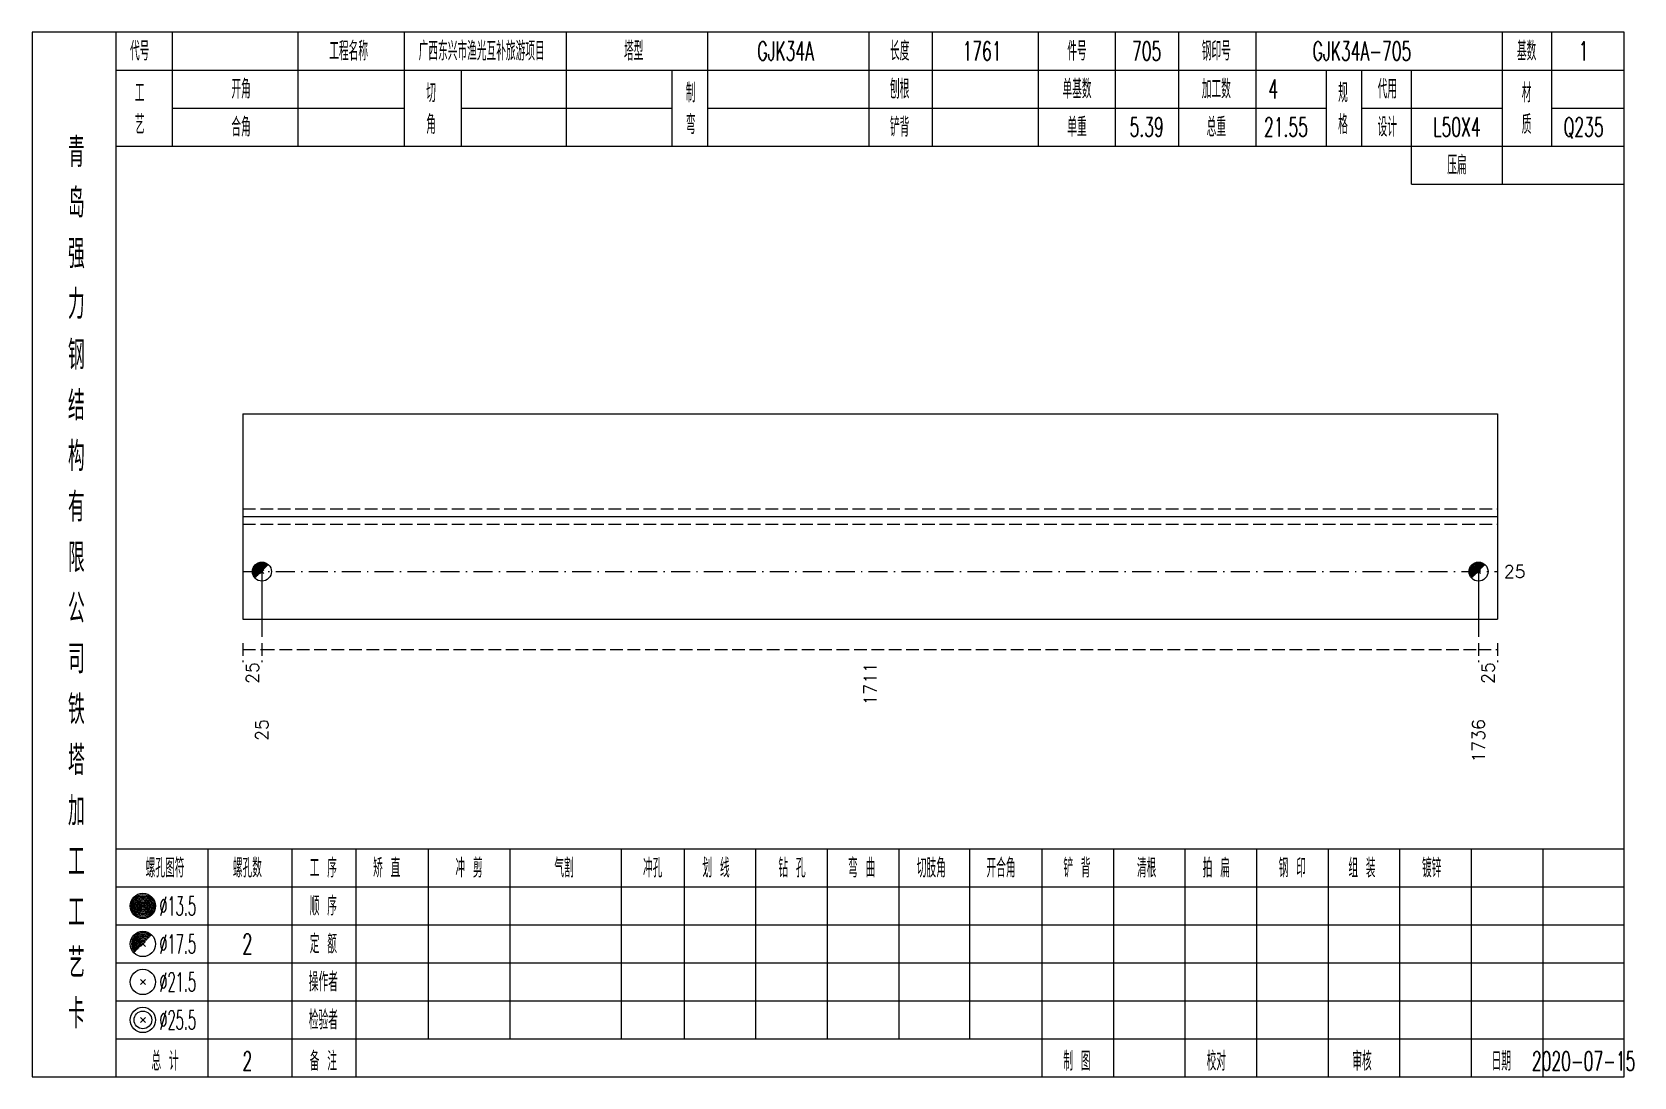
# Model space of a CAD drawing. Extents: x 0 to 2606, y -377 to 6479.
# Drawn here: x 1568.4 to 1821.3, y 3500 to 3665 of the extents above; entities that cross this region are included whole.
import ezdxf
from ezdxf.enums import TextEntityAlignment as Align

# ---------------------------------------------------------------- set-up
doc = ezdxf.new("R2010")
doc.units = 0
doc.header["$MEASUREMENT"] = 0
doc.linetypes.add('一点画线', pattern=[5.2, 3, -1, 0.2, -1])
doc.linetypes.add('虚线', pattern=[2.75, 2, -0.75])
doc.layers.get('0').update_dxf_attribs({"linetype": 'CONTINUOUS', "lineweight": 25})
doc.layers.add('1', color=7, linetype='CONTINUOUS', lineweight=25)
doc.layers.add('4', color=7, linetype='CONTINUOUS', lineweight=25)
doc.styles.get("Standard").update_dxf_attribs({"font": 'simplex.shx', "width": 0.7, "height": 3, "bigfont": 'gbhzfs.shx'})

msp = doc.modelspace()

# ---------------------------------------------------------------- texts
at = {"color": 7, "linetype": 'Continuous', "lineweight": 13}
msp.add_text('25', height=2, dxfattribs=at).set_placement((1800.8, 3579.8), align=Align.MIDDLE_LEFT)
at = {"color": 8, "linetype": 'Continuous', "lineweight": 9}
for s, p in [('25', (1603.2, 3565.5)), ('1711', (1700.75, 3565.5)), ('25', (1798.3, 3565.5))]:
    msp.add_text(s, height=2, rotation=90, dxfattribs=at).set_placement(p, align=Align.MIDDLE_RIGHT)
at = {"layer": '1', "color": 7, "linetype": 'Continuous', "lineweight": 13}
for s, p in [('25', (1604.7, 3556.5)), ('1736', (1796.8, 3556.5))]:
    msp.add_text(s, height=2, rotation=90, dxfattribs=at).set_placement(p, align=Align.MIDDLE_RIGHT)
at = {"layer": '4', "color": 1, "linetype": 'Continuous', "lineweight": 13}
for s, height, width, p in [('代号', 3, 0.6, (1585.4, 3662)), ('工程名称', 3, 0.6, (1618.4, 3662)), ('广西东兴市渔光互补旅游项目', 3, 0.6, (1639.4, 3662)), ('塔型', 3, 0.6, (1663.4, 3662)), ('GJK34A', 3, 0.6, (1687.4, 3662)), ('长度', 3, 0.6, (1705.4, 3662)), ('1761', 3, 0.6, (1718.4, 3662)), ('件号', 3, 0.6, (1733.4, 3662)), ('705', 3, 0.6, (1744.4, 3662)), ('钢印号', 3, 0.6, (1755.4, 3662)), ('GJK34A-705', 3, 0.6, (1778.4, 3662)), ('基数', 3, 0.6, (1804.4, 3662)), ('1', 3, 0.6, (1813.4, 3662)), ('开角', 3, 0.6, (1601.4, 3656)), ('刨根', 3, 0.6, (1705.4, 3656)), ('单基数', 3, 0.6, (1733.4, 3656)), ('加工数', 3, 0.6, (1755.4, 3656)), ('代用', 3, 0.6, (1782.4, 3656)), ('工', 3, 0.6, (1585.4, 3655.4)), ('切', 3, 0.6, (1631.4, 3655.4)), ('制', 3, 0.6, (1672.4, 3655.4)), ('4', 3, 0.6, (1764.4, 3656)), ('规', 3, 0.6, (1775.4, 3655.4)), ('材', 3, 0.6, (1804.4, 3655.4)), ('艺', 3, 0.6, (1585.4, 3650.4)), ('合角', 3, 0.6, (1601.4, 3650)), ('角', 3, 0.6, (1631.4, 3650.4)), ('弯', 3, 0.6, (1672.4, 3650.4)), ('铲背', 3, 0.6, (1705.4, 3650)), ('单重', 3, 0.6, (1733.4, 3650)), ('5.39', 3, 0.6, (1744.4, 3650)), ('总重', 3, 0.6, (1755.4, 3650)), ('21.55', 3, 0.6, (1766.4, 3650)), ('格', 3, 0.6, (1775.4, 3650.4)), ('设计', 3, 0.6, (1782.4, 3650)), ('L50X4', 3, 0.6, (1793.4, 3650)), ('质', 3, 0.6, (1804.4, 3650.4)), ('Q235', 3, 0.6, (1813.4, 3650)), ('青', 4.6, 0.8, (1575.4, 3646)), ('压扁', 3, 0.6, (1793.4, 3644)), ('岛', 4.6, 0.8, (1575.4, 3638)), ('强', 4.6, 0.8, (1575.4, 3630)), ('力', 4.6, 0.8, (1575.4, 3622)), ('钢', 4.6, 0.8, (1575.4, 3614)), ('结', 4.6, 0.8, (1575.4, 3606)), ('构', 4.6, 0.8, (1575.4, 3598)), ('有', 4.6, 0.8, (1575.4, 3590)), ('限', 4.6, 0.8, (1575.4, 3582)), ('公', 4.6, 0.8, (1575.4, 3574)), ('司', 4.6, 0.8, (1575.4, 3566)), ('铁', 4.6, 0.8, (1575.4, 3558)), ('塔', 4.6, 0.8, (1575.4, 3550)), ('加', 4.6, 0.8, (1575.4, 3542)), ('工', 4.6, 0.8, (1575.4, 3534)), ('螺孔图符', 3, 0.6, (1589.4, 3533)), ('螺孔数', 3, 0.6, (1602.4, 3533)), ('工 序', 3, 0.6, (1614.4, 3533)), ('矫 直', 3, 0.6, (1624.4, 3533)), ('冲 剪', 3, 0.6, (1637.4, 3533)), ('气割', 3, 0.6, (1652.4, 3533)), ('冲孔', 3, 0.6, (1666.4, 3533)), ('划 线', 3, 0.6, (1676.4, 3533)), ('钻 孔', 3, 0.6, (1688.4, 3533)), ('弯 曲', 3, 0.6, (1699.4, 3533)), ('切肢角', 3, 0.6, (1710.4, 3533)), ('开合角', 3, 0.6, (1721.4, 3533)), ('铲 背', 3, 0.6, (1733.4, 3533)), ('清根', 3, 0.6, (1744.4, 3533)), ('拍 扁', 3, 0.6, (1755.4, 3533)), ('钢 印', 3, 0.6, (1767.4, 3533)), ('组 装', 3, 0.6, (1778.4, 3533)), ('镀锌', 3, 0.6, (1789.4, 3533)), ('顺 序', 3, 0.6, (1614.4, 3527)), ('工', 4.6, 0.8, (1575.4, 3526)), ('%%C13.5', 3, 0.5, (1591.4, 3527)), ('%%C17.5', 3, 0.5, (1591.4, 3521)), ('2', 3.2, 0.6, (1602.4, 3521)), ('定 额', 3, 0.6, (1614.4, 3521)), ('艺', 4.6, 0.8, (1575.4, 3518)), ('%%C21.5', 3, 0.5, (1591.4, 3515)), ('操作者', 3, 0.6, (1614.4, 3515)), ('卡', 4.6, 0.8, (1575.4, 3510)), ('%%C25.5', 3, 0.5, (1591.4, 3509)), ('检验者', 3, 0.6, (1614.4, 3509)), ('总 计', 3, 0.6, (1589.4, 3502.5)), ('2', 3, 0.6, (1602.4, 3502.5)), ('备 注', 3, 0.6, (1614.4, 3502.5)), ('制 图', 3, 0.6, (1733.4, 3502.5)), ('校对', 3, 0.6, (1755.4, 3502.5)), ('审核', 3, 0.6, (1778.4, 3502.5)), ('日期', 3, 0.6, (1800.4, 3502.5)), ('2020-07-15', 3, 0.6, (1813.4, 3502.5))]:
    msp.add_text(s, height=height, dxfattribs=dict(at, width=width)).set_placement(p, align=Align.MIDDLE_CENTER)

# ---------------------------------------------------------------- linework, layer by layer
at = {"color": 7, "linetype": 'Continuous', "lineweight": 18}
for p, q in [((1601.7, 3604.7), (1601.7, 3572.3)), ((1601.7, 3604.7), (1799.8, 3604.7)), ((1799.8, 3604.7), (1799.8, 3572.3)), ((1601.7, 3588.5), (1799.8, 3588.5))]:
    msp.add_line(p, q, dxfattribs=at)
at = {"color": 1, "linetype": '虚线', "lineweight": 18}
for p, q in [((1601.7, 3589.7), (1799.8, 3589.7)), ((1601.7, 3587.3), (1799.8, 3587.3))]:
    msp.add_line(p, q, dxfattribs=at)
at = {"color": 3, "linetype": '一点画线', "lineweight": 13}
msp.add_line((1601.7, 3579.8), (1799.8, 3579.8), dxfattribs=at)
at = {"color": 7, "linetype": 'Continuous', "lineweight": 13}
for p, q in [((1604.7, 3579.8), (1604.7, 3569.5)), ((1796.8, 3579.8), (1796.8, 3569.5))]:
    msp.add_line(p, q, dxfattribs=at)
at = {"color": 8, "linetype": '虚线', "lineweight": 9}
for p, q in [((1601.7, 3568.5), (1601.7, 3565.5)), ((1601.7, 3567.5), (1604.7, 3567.5)), ((1604.7, 3568.5), (1604.7, 3565.5)), ((1604.7, 3568.5), (1604.7, 3565.5)), ((1604.7, 3567.5), (1796.8, 3567.5)), ((1796.8, 3568.5), (1796.8, 3565.5)), ((1796.8, 3568.5), (1796.8, 3565.5)), ((1796.8, 3567.5), (1799.8, 3567.5)), ((1799.8, 3568.5), (1799.8, 3565.5))]:
    msp.add_line(p, q, dxfattribs=at)
at = {"layer": '1', "color": 7, "linetype": 'Continuous', "lineweight": 0}
for p, q in [((1604.4, 3579.5), (1605, 3580.1)), ((1604.4, 3580.1), (1605, 3579.5)), ((1796.5, 3579.5), (1797.1, 3580.1)), ((1796.5, 3580.1), (1797.1, 3579.5))]:
    msp.add_line(p, q, dxfattribs=at)
at = {"layer": '1', "color": 7, "linetype": 'Continuous', "lineweight": 18}
msp.add_line((1601.7, 3572.3), (1799.8, 3572.3), dxfattribs=at)
at = {"layer": '1', "color": 7, "linetype": 'Continuous', "lineweight": 13}
for centre in [(1604.7, 3579.8), (1796.8, 3579.8)]:
    msp.add_circle(centre, 1.5, dxfattribs=at)
for centre, radius in [((1604.7, 3579.8), 1.35), ((1604.7, 3579.8), 1.2), ((1604.7, 3579.8), 1.05), ((1604.7, 3579.8), 0.9), ((1604.7, 3579.8), 0.75), ((1604.7, 3579.8), 0.6), ((1604.7, 3579.8), 0.45), ((1604.7, 3579.8), 0.3), ((1604.7, 3579.8), 0.15), ((1796.8, 3579.8), 1.35), ((1796.8, 3579.8), 1.2), ((1796.8, 3579.8), 1.05), ((1796.8, 3579.8), 0.9), ((1796.8, 3579.8), 0.75), ((1796.8, 3579.8), 0.6), ((1796.8, 3579.8), 0.45), ((1796.8, 3579.8), 0.3), ((1796.8, 3579.8), 0.15)]:
    msp.add_arc(centre, radius, 45, 225, dxfattribs=at)
at = {"layer": '4', "color": 1, "linetype": 'Continuous', "lineweight": 18}
for p, q in [((1581.7, 3500), (1581.7, 3665)), ((1590.6, 3647), (1590.6, 3665)), ((1610.4, 3647), (1610.4, 3665)), ((1627.2, 3647), (1627.2, 3665)), ((1652.8, 3647), (1652.8, 3665)), ((1675.1, 3647), (1675.1, 3665)), ((1700.6, 3647), (1700.6, 3665)), ((1710.6, 3647), (1710.6, 3665)), ((1727.3, 3647), (1727.3, 3665)), ((1739.5, 3647), (1739.5, 3665)), ((1749.5, 3647), (1749.5, 3665)), ((1761.7, 3647), (1761.7, 3665)), ((1800.6, 3641), (1800.6, 3665)), ((1808.4, 3647), (1808.4, 3665)), ((1581.7, 3659), (1819.8, 3659)), ((1636.2, 3647), (1636.2, 3659)), ((1669.5, 3647), (1669.5, 3659)), ((1772.8, 3647), (1772.8, 3659)), ((1778.4, 3647), (1778.4, 3659)), ((1786.2, 3641), (1786.2, 3659)), ((1590.6, 3653), (1627.2, 3653)), ((1636.2, 3653), (1669.5, 3653)), ((1675.1, 3653), (1772.8, 3653)), ((1778.4, 3653), (1800.6, 3653)), ((1808.4, 3653), (1819.8, 3653)), ((1581.7, 3647), (1819.8, 3647)), ((1786.2, 3641), (1819.8, 3641)), ((1581.7, 3536), (1819.8, 3536)), ((1596.2, 3500), (1596.2, 3536)), ((1609.5, 3500), (1609.5, 3536)), ((1619.6, 3500), (1619.6, 3536)), ((1631, 3506), (1631, 3536)), ((1643.9, 3506), (1643.9, 3536)), ((1661.5, 3506), (1661.5, 3536)), ((1671.4, 3506), (1671.4, 3536)), ((1682.7, 3506), (1682.7, 3536)), ((1694, 3506), (1694, 3536)), ((1705.3, 3506), (1705.3, 3536)), ((1716.5, 3506), (1716.5, 3536)), ((1727.9, 3506), (1727.9, 3536)), ((1739.2, 3506), (1739.2, 3536)), ((1750.5, 3506), (1750.5, 3536)), ((1761.8, 3506), (1761.8, 3536)), ((1773.1, 3506), (1773.1, 3536)), ((1784.4, 3506), (1784.4, 3536)), ((1795.7, 3506), (1795.7, 3536)), ((1807, 3506), (1807, 3536)), ((1581.7, 3530), (1819.8, 3530)), ((1581.7, 3524), (1819.8, 3524)), ((1581.7, 3518), (1819.8, 3518)), ((1581.7, 3512), (1819.8, 3512)), ((1581.7, 3506), (1819.8, 3506)), ((1727.9, 3500), (1727.9, 3506)), ((1739.2, 3500), (1739.2, 3506)), ((1750.5, 3500), (1750.5, 3506)), ((1761.8, 3500), (1761.8, 3506)), ((1773.1, 3500), (1773.1, 3506)), ((1784.4, 3500), (1784.4, 3506)), ((1795.7, 3500), (1795.7, 3506)), ((1807, 3500), (1807, 3506))]:
    msp.add_line(p, q, dxfattribs=at)
at = {"layer": '4', "color": 7, "linetype": 'Continuous', "lineweight": 13}
for p, q in [((1585.7, 3526.8), (1586.1, 3527.2)), ((1586.1, 3526.8), (1585.7, 3527.2)), ((1585.5, 3514.6), (1586.3, 3515.4)), ((1586.3, 3514.6), (1585.5, 3515.4)), ((1585.5, 3508.6), (1586.3, 3509.4)), ((1586.3, 3508.6), (1585.5, 3509.4))]:
    msp.add_line(p, q, dxfattribs=at)
at = {"layer": '4', "color": 7, "linetype": 'Continuous', "lineweight": 0}
for p, q in [((1585.5, 3520.6), (1586.3, 3521.4)), ((1585.5, 3521.4), (1586.3, 3520.6))]:
    msp.add_line(p, q, dxfattribs=at)
at = {"layer": '4', "color": 1, "linetype": 'Continuous', "lineweight": 18}
msp.add_lwpolyline([(1568.4, 3665), (1568.4, 3500), (1819.8, 3500), (1819.8, 3665)], close=True, dxfattribs=at)
at = {"layer": '4', "color": 7, "linetype": 'Continuous', "lineweight": 13}
for centre, radius in [((1585.9, 3527), 2), ((1585.9, 3527), 1.8), ((1585.9, 3527), 1.6), ((1585.9, 3527), 1.4), ((1585.9, 3527), 1.2), ((1585.9, 3527), 1), ((1585.9, 3527), 0.8), ((1585.9, 3527), 0.6), ((1585.9, 3527), 0.4), ((1585.9, 3527), 0.2), ((1585.9, 3521), 2), ((1585.9, 3515), 2), ((1585.9, 3509), 2), ((1585.9, 3509), 1.4)]:
    msp.add_circle(centre, radius, dxfattribs=at)
for radius in [1.8, 1.6, 1.4, 1.2, 1, 0.8, 0.6, 0.4, 0.2]:
    msp.add_arc((1585.9, 3521), radius, 45, 225, dxfattribs=at)

msp.set_redraw_order([(e.dxf.handle, doc.entitydb.next_handle()) for e in msp.query("TEXT MTEXT ATTDEF DIMENSION ARC_DIMENSION")])  # texts and dimensions are drawn at this point

doc.saveas('drawing.dxf')
